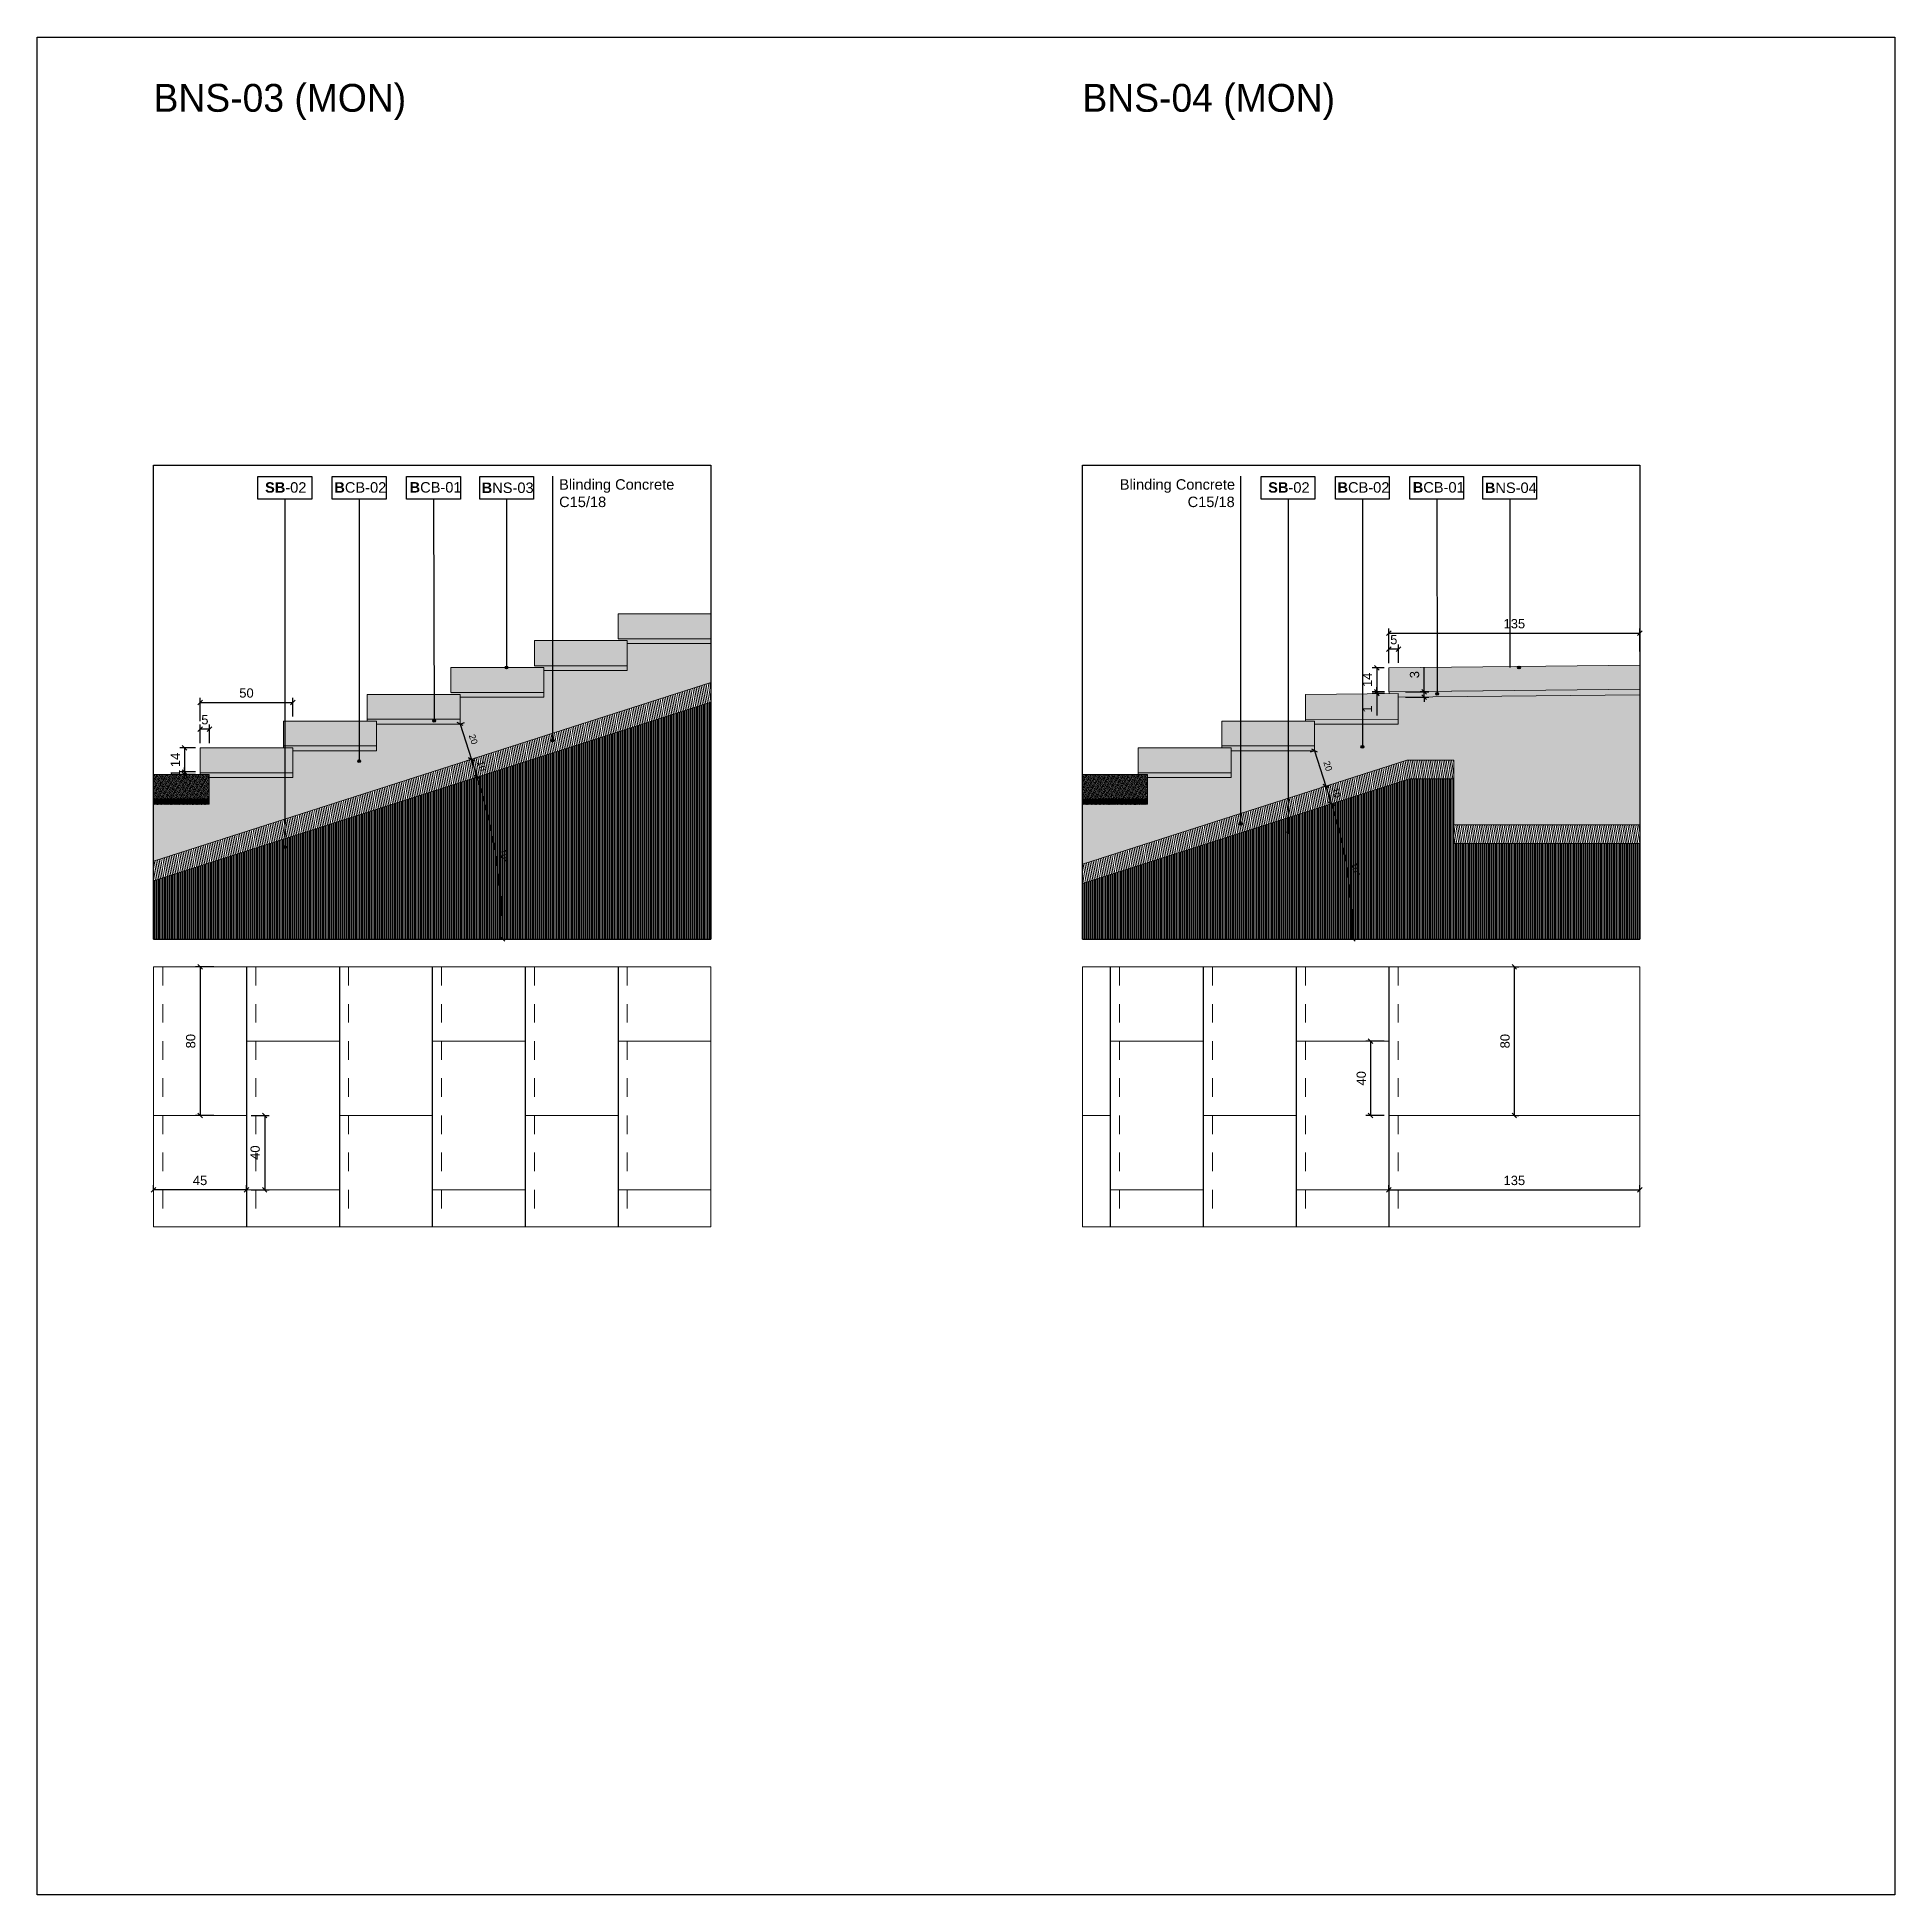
# Model space of a CAD drawing. Header units: metres. Extents: x -325 to 301, y -147 to 149.
# Drawn here: x 240.92 to 250.92, y 113.46 to 123.46 of the extents above; entities that cross this region are included whole.
import ezdxf

# ---------------------------------------------------------------- set-up
doc = ezdxf.new("R2010")
doc.units = ezdxf.units.M
doc.linetypes.add('HIDDEN', pattern=[0.375, 0.25, -0.125])
doc.layers.get('Defpoints').update_dxf_attribs({"lineweight": 13})
doc.layers.add('-aux', color=50, linetype='Continuous', plot=False)
doc.layers.add('02-L-AUX', color=2, linetype='Continuous', plot=False)
doc.layers.add('0-TX-1_25', color=7, linetype='Continuous', true_color=0x3f4f7f)
doc.layers.add('EIT_3 TR sorra', color=7, linetype='Continuous', true_color=0xd8ceb0)
for name, color, linetype, lineweight, true_color in [('02-L-Joints-Paviment_07_Natural Stone', 7, 'Continuous', 5, 0x998833), ('03-TR-Paviment_08_Natural Stone Bleachers', 7, 'Continuous', 5, 0xafad9d), ('3-TR tot_u', 7, 'Continuous', 5, 0x787878)]:
    doc.layers.add(name, color=color, linetype=linetype, lineweight=lineweight, true_color=true_color)
for name, color, linetype in [('02-L-Stair-Terraces', 6, 'Continuous'), ('A-KEYPLAN_HATCH', 7, 'Continuous'), ('A_TEXT_2', 7, 'Continuous'), ('EIT_0 Llegenda', 7, 'Continuous')]:
    doc.layers.add(name, color=color, linetype=linetype)
for name, color, linetype, lineweight in [('1-CM', 7, 'Continuous', 0), ('2-L-Projecció', 252, 'Continuous', 0), ('2-L-secció', 1, 'Continuous', 0), ('3-TR Formigó', 252, 'Continuous', 0), ('3-TR Seleccionat', 44, 'Continuous', 0)]:
    doc.layers.add(name, color=color, linetype=linetype, lineweight=lineweight)
doc.styles.get("Standard").update_dxf_attribs({"font": 'arial.ttf'})
doc.styles.add('x-llegenda materials$0$ENGRAVERS', font='TT0586M.TTF')
doc.dimstyles.new('ISO-25', dxfattribs={"dimtxt": 0.1, "dimasz": 0.1, "dimexe": 0.1, "dimexo": 0.1, "dimgap": 0.1, "dimtad": 1, "dimdec": 0, "dimlfac": 100, "dimzin": 9, "dimtxsty": 'Standard', "dimblk": 'OBLIQUE', "dimcen": 0.1, "dimadec": 0, "dimazin": 0, "dimtfac": 1, "dimtdec": 0, "dimtmove": 0, "dimatfit": 3, "dimldrblk": 'OBLIQUE', "dimfxl": 1, "dimarcsym": 0})

msp = doc.modelspace()

# ---------------------------------------------------------------- texts
at = {"layer": '0-TX-1_25', "char_height": 0.05625, "attachment_point": 1}
for s, insert in [('Blinding Concrete\\PC15/18', (243.732, 121.077)), ('\\pi0.03608;Blinding Concrete\\P\\pi0.40132;C15/18', (246.714, 121.077))]:
    msp.add_mtext_dynamic_manual_height_columns(s, width=0.64734, gutter_width=12.5, heights=[0], dxfattribs=dict(at, insert=insert))
at = {"layer": 'EIT_0 Llegenda', "char_height": 0.15, "width": 19.2101, "attachment_point": 1, "style": 'x-llegenda materials$0$ENGRAVERS'}
for s, insert in [('BNS-03 (MON)', (241.549, 123.205)), ('BNS-04 (MON)', (246.549, 123.205))]:
    msp.add_mtext(s, dxfattribs=dict(at, insert=insert))

# ---------------------------------------------------------------- blocks, each defined once
blk = doc.blocks.new('hatch keyplan 2')
at = {"layer": 'A-KEYPLAN_HATCH'}
blk.add_lwpolyline([(0, 0.00548), (0.01287, 0.00548), (0.01287, 0), (0, 0)], close=True, dxfattribs=at)
blk = doc.blocks.new('hatch keyplan')
at = {"layer": 'A-KEYPLAN_HATCH'}
blk.add_blockref('hatch keyplan 2', (1.43058, 0.85215), dxfattribs=at)
blk = doc.blocks.new('B03')
at = {"layer": 'A-KEYPLAN_HATCH'}
blk.add_blockref('hatch keyplan', (-1.42958, -0.85215), dxfattribs=at)
at = {"layer": 'A_TEXT_2', "insert": (0.0002, 0.00401), "char_height": 0.0025, "attachment_point": 1}
blk.add_mtext_dynamic_manual_height_columns('\\pi0.00128;{\\fArial|b1|i0|c0|p34;B}NS-03', width=0.0145619, gutter_width=0.015, heights=[0], dxfattribs=at)
blk = doc.blocks.new('_Oblique')
at = {"color": 0, "lineweight": -2}
blk.add_line((-0.5, -0.5), (0.5, 0.5), dxfattribs=at)
blk = doc.blocks.new('*D828')
at = {"layer": '0-TX-1_25', "color": 0, "lineweight": -2, "transparency": 16777216}
for p, q in [((241.799, 119.656), (241.799, 119.756)), ((241.85, 119.731), (241.799, 119.731)), ((241.85, 119.657), (241.85, 119.756))]:
    blk.add_line(p, q, dxfattribs=at)
at = {"layer": 'Defpoints', "color": 0, "transparency": 16777216}
for p in [(241.799, 119.731), (241.799, 119.631), (241.85, 119.632)]:
    blk.add_point(p, dxfattribs=at)
at = {"layer": '0-TX-1_25', "color": 0, "lineweight": -2, "transparency": 16777216, "xscale": 0.025, "yscale": 0.025, "zscale": 0.025, "rotation": 180}
blk.add_blockref('_Oblique', (241.799, 119.731), dxfattribs=at)
at = {"layer": '0-TX-1_25', "color": 0, "lineweight": -2, "transparency": 16777216, "xscale": 0.025, "yscale": 0.025, "zscale": 0.025}
blk.add_blockref('_Oblique', (241.85, 119.731), dxfattribs=at)
at = {"layer": '0-TX-1_25', "color": 0, "transparency": 16777216, "insert": (241.825, 119.782), "char_height": 0.05, "attachment_point": 5}
blk.add_mtext('5', dxfattribs=at)
blk = doc.blocks.new('*D829')
at = {"layer": '0-TX-1_25', "color": 0, "lineweight": -2, "transparency": 16777216}
for p, q in [((241.774, 119.631), (241.691, 119.631)), ((241.716, 119.631), (241.716, 119.501)), ((241.774, 119.501), (241.691, 119.501))]:
    blk.add_line(p, q, dxfattribs=at)
at = {"layer": 'Defpoints', "color": 0, "transparency": 16777216}
for p in [(241.799, 119.631), (241.716, 119.501), (241.799, 119.501)]:
    blk.add_point(p, dxfattribs=at)
at = {"layer": '0-TX-1_25', "color": 0, "lineweight": -2, "transparency": 16777216, "xscale": 0.025, "yscale": 0.025, "zscale": 0.025}
for p, rotation in [((241.716, 119.631), 90), ((241.716, 119.501), 270)]:
    blk.add_blockref('_Oblique', p, dxfattribs=dict(at, rotation=rotation))
at = {"layer": '0-TX-1_25', "color": 0, "transparency": 16777216, "insert": (241.666, 119.566), "char_height": 0.05, "attachment_point": 5, "rotation": 90}
blk.add_mtext('14', dxfattribs=at)
blk = doc.blocks.new('*D830')
at = {"layer": '0-TX-1_25', "color": 0, "lineweight": -2, "transparency": 16777216}
for p, q in [((241.774, 119.501), (241.691, 119.501)), ((241.716, 119.501), (241.716, 119.526)), ((241.716, 119.501), (241.716, 119.487)), ((241.774, 119.487), (241.691, 119.487)), ((241.716, 119.487), (241.716, 119.462))]:
    blk.add_line(p, q, dxfattribs=at)
at = {"layer": 'Defpoints', "color": 0, "transparency": 16777216}
for p in [(241.799, 119.501), (241.716, 119.487), (241.799, 119.487)]:
    blk.add_point(p, dxfattribs=at)
at = {"layer": '0-TX-1_25', "color": 0, "lineweight": -2, "transparency": 16777216, "xscale": 0.025, "yscale": 0.025, "zscale": 0.025}
for p, rotation in [((241.716, 119.501), 270), ((241.716, 119.487), 90)]:
    blk.add_blockref('_Oblique', p, dxfattribs=dict(at, rotation=rotation))
at = {"layer": '0-TX-1_25', "color": 0, "transparency": 16777216, "insert": (241.666, 119.494), "char_height": 0.05, "attachment_point": 5, "rotation": 90}
blk.add_mtext('1', dxfattribs=at)
blk = doc.blocks.new('SB-02')
at = {"layer": 'A-KEYPLAN_HATCH'}
blk.add_blockref('hatch keyplan', (-1.43058, -0.85215), dxfattribs=at)
at = {"layer": 'A_TEXT_2', "insert": (-0.0008, 0.00408), "char_height": 0.0025, "attachment_point": 1}
blk.add_mtext_dynamic_manual_height_columns('\\pi0.00249;{\\fArial|b1|i0|c0|p34;SB}-02', width=0.0145619, gutter_width=0.015, heights=[0], dxfattribs=at)
blk = doc.blocks.new('B-CB01')
at = {"layer": 'A-KEYPLAN_HATCH'}
blk.add_blockref('hatch keyplan', (-1.43058, -0.85215), dxfattribs=at)
at = {"layer": 'A_TEXT_2', "insert": (-0.0008, 0.00411), "char_height": 0.0025, "attachment_point": 1}
blk.add_mtext_dynamic_manual_height_columns('\\pi0.00152;{\\fArial|b1|i0|c0|p34;B}CB-01', width=0.0145619, gutter_width=0.015, heights=[0], dxfattribs=at)
blk = doc.blocks.new('B-CB02')
at = {"layer": 'A-KEYPLAN_HATCH'}
blk.add_blockref('hatch keyplan', (-1.43058, -0.85215), dxfattribs=at)
at = {"layer": 'A_TEXT_2', "insert": (-0.0008, 0.00409), "char_height": 0.0025, "attachment_point": 1}
blk.add_mtext_dynamic_manual_height_columns('\\pi0.00129;{\\fArial|b1|i0|c0|p34;B}CB-02', width=0.0145619, gutter_width=0.015, heights=[0], dxfattribs=at)
blk = doc.blocks.new('*D831')
at = {"layer": '0-TX-1_25', "color": 0, "lineweight": -2, "transparency": 16777216}
for p, q in [((241.874, 118.452), (241.774, 118.452)), ((241.799, 118.452), (241.799, 117.652)), ((241.874, 117.652), (241.774, 117.652))]:
    blk.add_line(p, q, dxfattribs=at)
at = {"layer": 'Defpoints', "color": 0, "transparency": 16777216}
for p in [(241.899, 118.452), (241.799, 117.652), (241.899, 117.652)]:
    blk.add_point(p, dxfattribs=at)
at = {"layer": '0-TX-1_25', "color": 0, "lineweight": -2, "transparency": 16777216, "xscale": 0.025, "yscale": 0.025, "zscale": 0.025}
for p, rotation in [((241.799, 118.452), 90), ((241.799, 117.652), 270)]:
    blk.add_blockref('_Oblique', p, dxfattribs=dict(at, rotation=rotation))
at = {"layer": '0-TX-1_25', "color": 0, "transparency": 16777216, "insert": (241.749, 118.052), "char_height": 0.05, "attachment_point": 5, "rotation": 90}
blk.add_mtext('80', dxfattribs=at)
blk = doc.blocks.new('*D832')
at = {"layer": '0-TX-1_25', "color": 0, "lineweight": -2, "transparency": 16777216}
for p, q in [((243.199, 119.759), (243.223, 119.767)), ((243.199, 119.759), (243.26, 119.569)), ((243.26, 119.569), (243.284, 119.577))]:
    blk.add_line(p, q, dxfattribs=at)
at = {"layer": 'Defpoints', "color": 0, "transparency": 16777216}
for p in [(243.199, 119.759), (243.26, 119.569), (243.26, 119.569)]:
    blk.add_point(p, dxfattribs=at)
at = {"layer": '0-TX-1_25', "color": 0, "lineweight": -2, "transparency": 16777216, "xscale": 0.025, "yscale": 0.025, "zscale": 0.025}
for p, rotation in [((243.199, 119.759), 107.7542390998553), ((243.26, 119.569), 287.7542390998553)]:
    blk.add_blockref('_Oblique', p, dxfattribs=dict(at, rotation=rotation))
at = {"layer": '0-TX-1_25', "color": 0, "transparency": 16777216, "insert": (243.27, 119.677), "char_height": 0.035, "attachment_point": 5, "rotation": 287.7542}
blk.add_mtext('20', dxfattribs=at)
blk = doc.blocks.new('*D833')
at = {"layer": '0-TX-1_25', "color": 0, "lineweight": -2, "transparency": 16777216}
for p, q in [((241.799, 119.775), (241.799, 119.9)), ((242.299, 119.8), (242.299, 119.9)), ((241.799, 119.875), (242.299, 119.875))]:
    blk.add_line(p, q, dxfattribs=at)
at = {"layer": 'Defpoints', "color": 0, "transparency": 16777216}
for p in [(242.299, 119.875), (242.299, 119.775), (241.799, 119.631)]:
    blk.add_point(p, dxfattribs=at)
at = {"layer": '0-TX-1_25', "color": 0, "lineweight": -2, "transparency": 16777216, "xscale": 0.025, "yscale": 0.025, "zscale": 0.025, "rotation": 180}
blk.add_blockref('_Oblique', (241.799, 119.875), dxfattribs=at)
at = {"layer": '0-TX-1_25', "color": 0, "lineweight": -2, "transparency": 16777216, "xscale": 0.025, "yscale": 0.025, "zscale": 0.025}
blk.add_blockref('_Oblique', (242.299, 119.875), dxfattribs=at)
at = {"layer": '0-TX-1_25', "color": 0, "transparency": 16777216, "insert": (242.049, 119.926), "char_height": 0.05, "attachment_point": 5}
blk.add_mtext('50', dxfattribs=at)
blk = doc.blocks.new('POINT')
at = {"layer": '0-TX-1_25'}
h = blk.add_hatch(dxfattribs=at)
h.set_pattern_fill('ANGLE', color=256)
h.set_pattern_definition([(0, (-83.747, -12.726), (0, 6.985), [5.08, -1.905]), (90, (-83.747, -12.726), (-6.985, 4e-16), [5.08, -1.905])])
edge = h.paths.add_edge_path()
edge.add_arc((0, 0), 0.0075, 0, 360)
h = blk.add_hatch(color=256, dxfattribs=at)
h.dxf.hatch_style = 1
edge = h.paths.add_edge_path()
edge.add_arc((0, 0), 0.0075, 0, 360)
blk.add_circle((0, 0), 0.0075, dxfattribs=at)
blk = doc.blocks.new('*D834')
at = {"layer": '0-TX-1_25', "color": 0, "lineweight": -2, "transparency": 16777216}
for p, q in [((248.174, 120.062), (248.108, 120.062)), ((248.133, 120.062), (248.133, 119.933)), ((248.175, 119.933), (248.108, 119.933))]:
    blk.add_line(p, q, dxfattribs=at)
at = {"layer": 'Defpoints', "color": 0, "transparency": 16777216}
for p in [(248.199, 120.062), (248.133, 119.933), (248.2, 119.933)]:
    blk.add_point(p, dxfattribs=at)
at = {"layer": '0-TX-1_25', "color": 0, "lineweight": -2, "transparency": 16777216, "xscale": 0.025, "yscale": 0.025, "zscale": 0.025}
for p, rotation in [((248.133, 120.062), 90), ((248.133, 119.933), 270)]:
    blk.add_blockref('_Oblique', p, dxfattribs=dict(at, rotation=rotation))
at = {"layer": '0-TX-1_25', "color": 0, "transparency": 16777216, "insert": (248.083, 119.997), "char_height": 0.05, "attachment_point": 5, "rotation": 90}
blk.add_mtext('14', dxfattribs=at)
blk = doc.blocks.new('*D835')
at = {"layer": '0-TX-1_25', "color": 0, "lineweight": -2, "transparency": 16777216}
for p, q in [((248.175, 119.933), (248.108, 119.933)), ((248.175, 119.924), (248.108, 119.924)), ((248.133, 119.933), (248.133, 119.958)), ((248.133, 119.933), (248.133, 119.924)), ((248.133, 119.924), (248.133, 119.805))]:
    blk.add_line(p, q, dxfattribs=at)
at = {"layer": 'Defpoints', "color": 0, "transparency": 16777216}
for p in [(248.133, 119.924), (248.2, 119.933), (248.2, 119.924)]:
    blk.add_point(p, dxfattribs=at)
at = {"layer": '0-TX-1_25', "color": 0, "lineweight": -2, "transparency": 16777216, "xscale": 0.025, "yscale": 0.025, "zscale": 0.025}
for p, rotation in [((248.133, 119.933), 270), ((248.133, 119.924), 90)]:
    blk.add_blockref('_Oblique', p, dxfattribs=dict(at, rotation=rotation))
at = {"layer": '0-TX-1_25', "color": 0, "transparency": 16777216, "insert": (248.083, 119.84), "char_height": 0.05, "attachment_point": 5, "rotation": 90}
blk.add_mtext('1', dxfattribs=at)
blk = doc.blocks.new('*D836')
at = {"layer": '0-TX-1_25', "color": 0, "lineweight": -2, "transparency": 16777216}
for p, q in [((241.549, 117.252), (241.549, 117.277)), ((242.049, 117.252), (241.549, 117.252)), ((242.049, 117.252), (242.049, 117.277))]:
    blk.add_line(p, q, dxfattribs=at)
at = {"layer": 'Defpoints', "color": 0, "transparency": 16777216}
for p in [(241.549, 117.252), (241.549, 117.252), (242.049, 117.252)]:
    blk.add_point(p, dxfattribs=at)
at = {"layer": '0-TX-1_25', "color": 0, "lineweight": -2, "transparency": 16777216, "xscale": 0.025, "yscale": 0.025, "zscale": 0.025, "rotation": 180}
blk.add_blockref('_Oblique', (241.549, 117.252), dxfattribs=at)
at = {"layer": '0-TX-1_25', "color": 0, "lineweight": -2, "transparency": 16777216, "xscale": 0.025, "yscale": 0.025, "zscale": 0.025}
blk.add_blockref('_Oblique', (242.049, 117.252), dxfattribs=at)
at = {"layer": '0-TX-1_25', "color": 0, "transparency": 16777216, "insert": (241.799, 117.302), "char_height": 0.05, "attachment_point": 5}
blk.add_mtext('45', dxfattribs=at)
blk = doc.blocks.new('*D837')
at = {"layer": '0-TX-1_25', "color": 0, "lineweight": -2, "transparency": 16777216}
for p, q in [((242.074, 117.652), (242.172, 117.652)), ((242.147, 117.652), (242.147, 117.252)), ((242.074, 117.252), (242.172, 117.252))]:
    blk.add_line(p, q, dxfattribs=at)
at = {"layer": 'Defpoints', "color": 0, "transparency": 16777216}
for p in [(242.049, 117.652), (242.049, 117.252), (242.147, 117.252)]:
    blk.add_point(p, dxfattribs=at)
at = {"layer": '0-TX-1_25', "color": 0, "lineweight": -2, "transparency": 16777216, "xscale": 0.025, "yscale": 0.025, "zscale": 0.025}
for p, rotation in [((242.147, 117.652), 90), ((242.147, 117.252), 270)]:
    blk.add_blockref('_Oblique', p, dxfattribs=dict(at, rotation=rotation))
at = {"layer": '0-TX-1_25', "color": 0, "transparency": 16777216, "insert": (242.096, 117.452), "char_height": 0.05, "attachment_point": 5, "rotation": 90}
blk.add_mtext('40', dxfattribs=at)
blk = doc.blocks.new('*D838')
at = {"layer": '0-TX-1_25', "color": 0, "lineweight": -2, "transparency": 16777216}
for p, q in [((248.199, 120.149), (248.199, 120.274)), ((248.199, 120.249), (249.549, 120.249)), ((249.549, 120.149), (249.549, 120.274))]:
    blk.add_line(p, q, dxfattribs=at)
at = {"layer": 'Defpoints', "color": 0, "transparency": 16777216}
for p in [(249.549, 120.249), (248.199, 120.062), (249.549, 120.076)]:
    blk.add_point(p, dxfattribs=at)
at = {"layer": '0-TX-1_25', "color": 0, "lineweight": -2, "transparency": 16777216, "xscale": 0.025, "yscale": 0.025, "zscale": 0.025, "rotation": 180}
blk.add_blockref('_Oblique', (248.199, 120.249), dxfattribs=at)
at = {"layer": '0-TX-1_25', "color": 0, "lineweight": -2, "transparency": 16777216, "xscale": 0.025, "yscale": 0.025, "zscale": 0.025}
blk.add_blockref('_Oblique', (249.549, 120.249), dxfattribs=at)
at = {"layer": '0-TX-1_25', "color": 0, "transparency": 16777216, "insert": (248.874, 120.299), "char_height": 0.05, "attachment_point": 5}
blk.add_mtext('135', dxfattribs=at)
blk = doc.blocks.new('*D839')
at = {"layer": '0-TX-1_25', "color": 0, "lineweight": -2, "transparency": 16777216}
for p, q in [((248.199, 120.087), (248.199, 120.187)), ((248.25, 120.162), (248.199, 120.162)), ((248.25, 120.088), (248.25, 120.187))]:
    blk.add_line(p, q, dxfattribs=at)
at = {"layer": 'Defpoints', "color": 0, "transparency": 16777216}
for p in [(248.199, 120.162), (248.199, 120.062), (248.25, 120.063)]:
    blk.add_point(p, dxfattribs=at)
at = {"layer": '0-TX-1_25', "color": 0, "lineweight": -2, "transparency": 16777216, "xscale": 0.025, "yscale": 0.025, "zscale": 0.025, "rotation": 180}
blk.add_blockref('_Oblique', (248.199, 120.162), dxfattribs=at)
at = {"layer": '0-TX-1_25', "color": 0, "lineweight": -2, "transparency": 16777216, "xscale": 0.025, "yscale": 0.025, "zscale": 0.025}
blk.add_blockref('_Oblique', (248.25, 120.162), dxfattribs=at)
at = {"layer": '0-TX-1_25', "color": 0, "transparency": 16777216, "insert": (248.225, 120.213), "char_height": 0.05, "attachment_point": 5}
blk.add_mtext('5', dxfattribs=at)
blk = doc.blocks.new('B04')
at = {"layer": 'A-KEYPLAN_HATCH'}
blk.add_blockref('hatch keyplan', (-1.42958, -0.85215), dxfattribs=at)
at = {"layer": 'A_TEXT_2', "insert": (0.0002, 0.00401), "char_height": 0.0025, "attachment_point": 1}
blk.add_mtext_dynamic_manual_height_columns('\\pi0.00128;{\\fArial|b1|i0|c0|p34;B}NS-04', width=0.0145619, gutter_width=0.015, heights=[0], dxfattribs=at)
blk = doc.blocks.new('*D840')
at = {"layer": '0-TX-1_25', "color": 0, "lineweight": -2, "transparency": 16777216}
for p, q in [((247.799, 119.615), (247.775, 119.608)), ((247.799, 119.615), (247.86, 119.425)), ((247.86, 119.425), (247.836, 119.417))]:
    blk.add_line(p, q, dxfattribs=at)
at = {"layer": 'Defpoints', "color": 0, "transparency": 16777216}
for p in [(247.799, 119.615), (247.86, 119.425), (247.86, 119.425)]:
    blk.add_point(p, dxfattribs=at)
at = {"layer": '0-TX-1_25', "color": 0, "lineweight": -2, "transparency": 16777216, "xscale": 0.025, "yscale": 0.025, "zscale": 0.025}
for p, rotation in [((247.799, 119.615), 107.7542390998534), ((247.86, 119.425), 287.7542390998534)]:
    blk.add_blockref('_Oblique', p, dxfattribs=dict(at, rotation=rotation))
at = {"layer": '0-TX-1_25', "color": 0, "transparency": 16777216, "insert": (247.87, 119.533), "char_height": 0.035, "attachment_point": 5, "rotation": 287.7542}
blk.add_mtext('20', dxfattribs=at)
blk = doc.blocks.new('*D841')
at = {"layer": '0-TX-1_25', "color": 0, "lineweight": -2, "transparency": 16777216}
for p, q in [((248.874, 118.452), (248.899, 118.452)), ((248.874, 117.652), (248.874, 118.452)), ((248.874, 117.652), (248.899, 117.652))]:
    blk.add_line(p, q, dxfattribs=at)
at = {"layer": 'Defpoints', "color": 0, "transparency": 16777216}
for p in [(248.874, 118.452), (248.874, 118.452), (248.874, 117.652)]:
    blk.add_point(p, dxfattribs=at)
at = {"layer": '0-TX-1_25', "color": 0, "lineweight": -2, "transparency": 16777216, "xscale": 0.025, "yscale": 0.025, "zscale": 0.025}
for p, rotation in [((248.874, 118.452), 90), ((248.874, 117.652), 270)]:
    blk.add_blockref('_Oblique', p, dxfattribs=dict(at, rotation=rotation))
at = {"layer": '0-TX-1_25', "color": 0, "transparency": 16777216, "insert": (248.824, 118.052), "char_height": 0.05, "attachment_point": 5, "rotation": 90}
blk.add_mtext('80', dxfattribs=at)
blk = doc.blocks.new('*D842')
at = {"layer": '0-TX-1_25', "color": 0, "lineweight": -2, "transparency": 16777216}
for p, q in [((248.199, 117.252), (248.199, 117.277)), ((248.199, 117.252), (249.549, 117.252)), ((249.549, 117.252), (249.549, 117.277))]:
    blk.add_line(p, q, dxfattribs=at)
at = {"layer": 'Defpoints', "color": 0, "transparency": 16777216}
for p in [(248.199, 117.252), (249.549, 117.252), (249.549, 117.252)]:
    blk.add_point(p, dxfattribs=at)
at = {"layer": '0-TX-1_25', "color": 0, "lineweight": -2, "transparency": 16777216, "xscale": 0.025, "yscale": 0.025, "zscale": 0.025, "rotation": 180}
blk.add_blockref('_Oblique', (248.199, 117.252), dxfattribs=at)
at = {"layer": '0-TX-1_25', "color": 0, "lineweight": -2, "transparency": 16777216, "xscale": 0.025, "yscale": 0.025, "zscale": 0.025}
blk.add_blockref('_Oblique', (249.549, 117.252), dxfattribs=at)
at = {"layer": '0-TX-1_25', "color": 0, "transparency": 16777216, "insert": (248.874, 117.302), "char_height": 0.05, "attachment_point": 5}
blk.add_mtext('135', dxfattribs=at)
blk = doc.blocks.new('*D843')
at = {"layer": '0-TX-1_25', "color": 0, "lineweight": -2, "transparency": 16777216}
for p, q in [((248.174, 118.052), (248.075, 118.052)), ((248.1, 118.052), (248.1, 117.652)), ((248.174, 117.652), (248.075, 117.652))]:
    blk.add_line(p, q, dxfattribs=at)
at = {"layer": 'Defpoints', "color": 0, "transparency": 16777216}
for p in [(248.199, 118.052), (248.1, 117.652), (248.199, 117.652)]:
    blk.add_point(p, dxfattribs=at)
at = {"layer": '0-TX-1_25', "color": 0, "lineweight": -2, "transparency": 16777216, "xscale": 0.025, "yscale": 0.025, "zscale": 0.025}
for p, rotation in [((248.1, 118.052), 90), ((248.1, 117.652), 270)]:
    blk.add_blockref('_Oblique', p, dxfattribs=dict(at, rotation=rotation))
at = {"layer": '0-TX-1_25', "color": 0, "transparency": 16777216, "insert": (248.05, 117.852), "char_height": 0.05, "attachment_point": 5, "rotation": 90}
blk.add_mtext('40', dxfattribs=at)
blk = doc.blocks.new('*D856')
at = {"layer": '0-TX-1_25', "color": 0, "lineweight": -2, "transparency": 16777216}
for p, q in [((248.388, 119.933), (248.388, 120.066)), ((248.288, 119.933), (248.413, 119.933)), ((248.288, 119.903), (248.413, 119.903)), ((248.388, 119.903), (248.388, 119.933)), ((248.388, 119.903), (248.388, 119.878))]:
    blk.add_line(p, q, dxfattribs=at)
at = {"layer": 'Defpoints', "color": 0, "transparency": 16777216}
for p in [(248.198, 119.933), (248.198, 119.903), (248.388, 119.933)]:
    blk.add_point(p, dxfattribs=at)
at = {"layer": '0-TX-1_25', "color": 0, "lineweight": -2, "transparency": 16777216, "xscale": 0.025, "yscale": 0.025, "zscale": 0.025}
for p, rotation in [((248.388, 119.933), 270), ((248.388, 119.903), 90)]:
    blk.add_blockref('_Oblique', p, dxfattribs=dict(at, rotation=rotation))
at = {"layer": '0-TX-1_25', "color": 0, "transparency": 16777216, "insert": (248.337, 120.025), "char_height": 0.05, "attachment_point": 5, "rotation": 90}
blk.add_mtext('3', dxfattribs=at)
blk = doc.blocks.new('*D2780')
at = {"layer": '0-TX-1_25', "color": 0, "lineweight": -2, "transparency": 16777216}
for p, q in [((243.26, 119.569), (243.236, 119.561)), ((243.26, 119.569), (243.291, 119.474)), ((243.291, 119.474), (243.267, 119.466))]:
    blk.add_line(p, q, dxfattribs=at)
at = {"layer": 'Defpoints', "color": 0, "transparency": 16777216}
for p in [(243.26, 119.569), (243.291, 119.474), (243.291, 119.474)]:
    blk.add_point(p, dxfattribs=at)
at = {"layer": '0-TX-1_25', "color": 0, "lineweight": -2, "transparency": 16777216, "xscale": 0.025, "yscale": 0.025, "zscale": 0.025}
for p, rotation in [((243.26, 119.569), 107.7536118702618), ((243.291, 119.474), 287.7536118702618)]:
    blk.add_blockref('_Oblique', p, dxfattribs=dict(at, rotation=rotation))
at = {"layer": '0-TX-1_25', "color": 0, "transparency": 16777216, "insert": (243.316, 119.534), "char_height": 0.035, "attachment_point": 5, "rotation": 287.7536}
blk.add_mtext('10', dxfattribs=at)
blk = doc.blocks.new('*D2783')
at = {"layer": '0-TX-1_25', "color": 0, "lineweight": -2, "transparency": 16777216}
blk.add_arc((240.567, 118.602), 2.86, 0, 17.7536, dxfattribs=at)
at = {"layer": 'Defpoints', "color": 0, "transparency": 16777216}
for p in [(244.549, 119.877), (241.549, 118.916), (243.412, 118.896), (241.549, 118.602), (244.549, 118.602)]:
    blk.add_point(p, dxfattribs=at)
at = {"layer": '0-TX-1_25', "color": 0, "lineweight": -2, "transparency": 16777216, "xscale": 0.025, "yscale": 0.025, "zscale": 0.025}
for p, rotation in [((243.291, 119.474), 107.7536118702582), ((243.427, 118.602), 270)]:
    blk.add_blockref('_Oblique', p, dxfattribs=dict(at, rotation=rotation))
at = {"layer": '0-TX-1_25', "color": 0, "transparency": 16777216, "insert": (243.435, 119.05), "char_height": 0.035, "attachment_point": 5, "rotation": 278.8768}
blk.add_mtext('18°', dxfattribs=at)
blk = doc.blocks.new('*D2784')
at = {"layer": '0-TX-1_25', "color": 0, "lineweight": -2, "transparency": 16777216}
for p, q in [((247.86, 119.425), (247.884, 119.432)), ((247.86, 119.425), (247.89, 119.33)), ((247.89, 119.33), (247.914, 119.337))]:
    blk.add_line(p, q, dxfattribs=at)
at = {"layer": 'Defpoints', "color": 0, "transparency": 16777216}
for p in [(247.86, 119.425), (247.89, 119.33), (247.89, 119.33)]:
    blk.add_point(p, dxfattribs=at)
at = {"layer": '0-TX-1_25', "color": 0, "lineweight": -2, "transparency": 16777216, "xscale": 0.025, "yscale": 0.025, "zscale": 0.025}
for p, rotation in [((247.86, 119.425), 107.7542390998586), ((247.89, 119.33), 287.7542390998587)]:
    blk.add_blockref('_Oblique', p, dxfattribs=dict(at, rotation=rotation))
at = {"layer": '0-TX-1_25', "color": 0, "transparency": 16777216, "insert": (247.916, 119.39), "char_height": 0.035, "attachment_point": 5, "rotation": 287.7542}
blk.add_mtext('10', dxfattribs=at)
blk = doc.blocks.new('*D2785')
at = {"layer": '0-TX-1_25', "color": 0, "lineweight": -2, "transparency": 16777216}
blk.add_arc((245.617, 118.602), 2.387, 0, 17.7542, dxfattribs=at)
at = {"layer": 'Defpoints', "color": 0, "transparency": 16777216}
for p in [(248.31, 119.464), (246.549, 118.9), (247.991, 118.848), (246.549, 118.602), (249.549, 118.602)]:
    blk.add_point(p, dxfattribs=at)
at = {"layer": '0-TX-1_25', "color": 0, "lineweight": -2, "transparency": 16777216, "xscale": 0.025, "yscale": 0.025, "zscale": 0.025}
for p, rotation in [((247.89, 119.33), 107.7542390998556), ((248.004, 118.602), 270)]:
    blk.add_blockref('_Oblique', p, dxfattribs=dict(at, rotation=rotation))
at = {"layer": '0-TX-1_25', "color": 0, "transparency": 16777216, "insert": (248.018, 118.977), "char_height": 0.035, "attachment_point": 5, "rotation": 278.8771}
blk.add_mtext('18°', dxfattribs=at)

# ---------------------------------------------------------------- dimensions: what is measured, and where the dimension line sits
at = {"layer": '0-TX-1_25'}
for base, p1, p2, picture, middle in [((249.549, 120.249), (248.199, 120.062), (249.549, 120.076), '*D838', (248.874, 120.299)), ((242.299, 119.875), (241.799, 119.631), (242.299, 119.775), '*D833', (242.049, 119.926)), ((249.549, 117.252), (248.199, 117.252), (249.549, 117.252), '*D842', (248.874, 117.302))]:
    dim = msp.add_linear_dim(base=base, p1=p1, p2=p2, dimstyle='ISO-25', override={"dimtxt": 0.05, "dimasz": 0.025, "dimexe": 0.025, "dimexo": 0.025, "dimgap": 0.025, "dimblk1": 'Oblique', "dimblk2": 'Oblique', "dimsah": 1, "dimfxl": 0.1, "dimfxlon": 1, "dimarcsym": 1}, dxfattribs=at)
    dim.commit()
    dim.dimension.update_dxf_attribs({"geometry": picture, "text_midpoint": middle})
for base, p1, p2, picture, middle in [((248.199, 120.162), (248.25, 120.063), (248.199, 120.062), '*D839', (248.225, 120.162)), ((241.799, 119.731), (241.85, 119.632), (241.799, 119.631), '*D828', (241.825, 119.731))]:
    dim = msp.add_linear_dim(base=base, p1=p1, p2=p2, dimstyle='ISO-25', override={"dimtxt": 0.05, "dimasz": 0.025, "dimexe": 0.025, "dimexo": 0.025, "dimgap": 0.025, "dimblk1": 'Oblique', "dimblk2": 'Oblique', "dimsah": 1, "dimfxl": 0.1, "dimfxlon": 1, "dimarcsym": 1}, dxfattribs=at)
    dim.commit()
    dim.dimension.update_dxf_attribs({"geometry": picture, "text_midpoint": middle, "dimtype": 160})
for base, p1, p2, picture, middle in [((248.133, 119.933), (248.199, 120.062), (248.2, 119.933), '*D834', (248.083, 119.997)), ((241.716, 119.501), (241.799, 119.631), (241.799, 119.501), '*D829', (241.666, 119.566))]:
    dim = msp.add_linear_dim(base=base, p1=p1, p2=p2, angle=90, text='14', dimstyle='ISO-25', override={"dimtxt": 0.05, "dimasz": 0.025, "dimexe": 0.025, "dimexo": 0.025, "dimgap": 0.025, "dimblk1": 'Oblique', "dimblk2": 'Oblique', "dimsah": 1, "dimfxl": 0.1, "dimfxlon": 1, "dimarcsym": 1}, dxfattribs=at)
    dim.commit()
    dim.dimension.update_dxf_attribs({"geometry": picture, "text_midpoint": middle})
for base, p1, p2, picture, middle in [((248.388, 119.933), (248.198, 119.903), (248.198, 119.933), '*D856', (248.337, 120.025)), ((241.799, 117.652), (241.899, 118.452), (241.899, 117.652), '*D831', (241.749, 118.052)), ((248.874, 118.452), (248.874, 117.652), (248.874, 118.452), '*D841', (248.824, 118.052)), ((248.1, 117.652), (248.199, 118.052), (248.199, 117.652), '*D843', (248.05, 117.852)), ((242.147, 117.252), (242.049, 117.652), (242.049, 117.252), '*D837', (242.096, 117.452))]:
    dim = msp.add_linear_dim(base=base, p1=p1, p2=p2, angle=90, dimstyle='ISO-25', override={"dimtxt": 0.05, "dimasz": 0.025, "dimexe": 0.025, "dimexo": 0.025, "dimgap": 0.025, "dimblk1": 'Oblique', "dimblk2": 'Oblique', "dimsah": 1, "dimfxl": 0.1, "dimfxlon": 1, "dimarcsym": 1}, dxfattribs=at)
    dim.commit()
    dim.dimension.update_dxf_attribs({"geometry": picture, "text_midpoint": middle})
for base, p1, p2, picture, middle in [((248.133, 119.924), (248.2, 119.933), (248.2, 119.924), '*D835', (248.133, 119.84)), ((241.716, 119.487), (241.799, 119.501), (241.799, 119.487), '*D830', (241.716, 119.494))]:
    dim = msp.add_linear_dim(base=base, p1=p1, p2=p2, angle=90, dimstyle='ISO-25', override={"dimtxt": 0.05, "dimasz": 0.025, "dimexe": 0.025, "dimexo": 0.025, "dimgap": 0.025, "dimblk1": 'Oblique', "dimblk2": 'Oblique', "dimsah": 1, "dimfxl": 0.1, "dimfxlon": 1, "dimarcsym": 1}, dxfattribs=at)
    dim.commit()
    dim.dimension.update_dxf_attribs({"geometry": picture, "text_midpoint": middle, "dimtype": 160})
for base, line1, line2, picture, middle in [((243.412, 118.896), ((241.549, 118.602), (244.549, 118.602)), ((244.549, 119.877), (241.549, 118.916)), '*D2783', (243.435, 119.05)), ((247.991, 118.848), ((246.549, 118.602), (249.549, 118.602)), ((246.549, 118.9), (248.31, 119.464)), '*D2785', (248.018, 118.977))]:
    dim = msp.add_angular_dim_2l(base=base, line1=line1, line2=line2, dimstyle='ISO-25', override={"dimtxt": 0.035, "dimasz": 0.025, "dimexe": 0.025, "dimexo": 0.025, "dimgap": 0.025, "dimblk1": 'Oblique', "dimblk2": 'Oblique', "dimsah": 1, "dimfxl": 0.1, "dimfxlon": 1, "dimarcsym": 1}, dxfattribs=at)
    dim.commit()
    dim.dimension.update_dxf_attribs({"geometry": picture, "text_midpoint": middle})
for p1, p2, picture, middle in [((243.199, 119.759), (243.26, 119.569), '*D832', (243.27, 119.677)), ((247.799, 119.615), (247.86, 119.425), '*D840', (247.87, 119.533)), ((243.26, 119.569), (243.291, 119.474), '*D2780', (243.316, 119.534)), ((247.86, 119.425), (247.89, 119.33), '*D2784', (247.916, 119.39))]:
    dim = msp.add_aligned_dim(p1=p1, p2=p2, distance=0, dimstyle='ISO-25', override={"dimtxt": 0.035, "dimasz": 0.025, "dimexe": 0.025, "dimexo": 0.025, "dimgap": 0.025, "dimblk1": 'Oblique', "dimblk2": 'Oblique', "dimsah": 1, "dimfxl": 0.1, "dimfxlon": 1, "dimarcsym": 1}, dxfattribs=at)
    dim.commit()
    dim.dimension.update_dxf_attribs({"geometry": picture, "text_midpoint": middle})
dim = msp.add_linear_dim(base=(241.549, 117.252), p1=(242.049, 117.252), p2=(241.549, 117.252), text='45', dimstyle='ISO-25', override={"dimtxt": 0.05, "dimasz": 0.025, "dimexe": 0.025, "dimexo": 0.025, "dimgap": 0.025, "dimblk1": 'Oblique', "dimblk2": 'Oblique', "dimsah": 1, "dimfxl": 0.1, "dimfxlon": 1, "dimarcsym": 1}, dxfattribs=at)
dim.commit()
dim.dimension.update_dxf_attribs({"geometry": '*D836', "text_midpoint": (241.799, 117.302)})

# ---------------------------------------------------------------- hatches: boundary and pattern name
at = {"layer": '03-TR-Paviment_08_Natural Stone Bleachers'}
h = msp.add_hatch(dxfattribs=at)
h.set_pattern_fill('DASH', color=256, scale=0.0011, angle=233, style=0, double=1)
h.set_pattern_definition([(233, (178.2448786, 67.6282128), (0.00068739555, -0.00489107349), [0.0034925, -0.0034925])])
h.paths.add_polyline_path([(244.549, 120.352), (244.549, 120.218), (244.049, 120.218), (244.049, 120.352)])
h = msp.add_hatch(dxfattribs=at)
h.set_pattern_fill('DASH', color=256, scale=0.0011, angle=233, style=0, double=1)
h.set_pattern_definition([(233, (177.7948786, 67.48413), (0.00068739555, -0.00489107349), [0.0034925, -0.0034925])])
h.paths.add_polyline_path([(244.099, 120.208), (244.099, 120.073), (243.599, 120.073), (243.599, 120.208)])
h = msp.add_hatch(dxfattribs=at)
h.set_pattern_fill('DASH', color=256, scale=0.0011, angle=233, style=0, double=1)
h.set_pattern_definition([(233, (177.3448786, 67.340047), (0.00068739555, -0.00489107349), [0.0034925, -0.0034925])])
h.paths.add_polyline_path([(243.649, 120.063), (243.649, 119.929), (243.149, 119.929), (243.149, 120.063)])
h = msp.add_hatch(dxfattribs=at)
h.set_pattern_fill('DASH', color=256, scale=0.0011, angle=233.5086, style=0, double=1)
h.set_pattern_definition([(233.5086097, (184.6652122, 66.7732283), (0.00073078554, -0.00488477891), [0.0034925, -0.0034925])])
h.paths.add_polyline_path([(248.199, 120.062), (248.199, 119.933), (249.549, 119.946), (249.549, 120.075)])
h = msp.add_hatch(dxfattribs=at)
h.set_pattern_fill('DASH', color=256, scale=0.0011, angle=233, style=0, double=1)
h.set_pattern_definition([(233, (176.8948786, 67.1959643), (0.00068739555, -0.00489107349), [0.0034925, -0.0034925])])
h.paths.add_polyline_path([(243.199, 119.919), (243.199, 119.785), (242.699, 119.785), (242.699, 119.919)])
h = msp.add_hatch(dxfattribs=at)
h.set_pattern_fill('DASH', color=256, scale=0.0011, angle=233, style=0, double=1)
h.set_pattern_definition([(233, (181.9447034, 67.1959643), (0.00068739555, -0.00489107349), [0.0034925, -0.0034925])])
h.paths.add_polyline_path([(248.249, 119.924), (248.249, 119.785), (247.749, 119.783), (247.749, 119.919)])
h = msp.add_hatch(dxfattribs=at)
h.set_pattern_fill('DASH', color=256, scale=0.0011, angle=233, style=0, double=1)
h.set_pattern_definition([(233, (176.4447587, 67.0518814), (0.00068739555, -0.00489107349), [0.0034925, -0.0034925])])
h.paths.add_polyline_path([(242.749, 119.775), (242.749, 119.641), (242.249, 119.641), (242.249, 119.775)])
h = msp.add_hatch(dxfattribs=at)
h.set_pattern_fill('DASH', color=256, scale=0.0011, angle=233, style=0, double=1)
h.set_pattern_definition([(233, (181.4945835, 67.0518814), (0.00068739555, -0.00489107349), [0.0034925, -0.0034925])])
h.paths.add_polyline_path([(247.799, 119.775), (247.799, 119.641), (247.299, 119.641), (247.299, 119.775)])
h = msp.add_hatch(dxfattribs=at)
h.set_pattern_fill('DASH', color=256, scale=0.0011, angle=233, style=0, double=1)
h.set_pattern_definition([(233, (176.8947587, 66.9077986), (0.00068739555, -0.00489107349), [0.0034925, -0.0034925])])
h.paths.add_polyline_path([(242.299, 119.631), (242.299, 119.497), (241.799, 119.497), (241.799, 119.631)])
h = msp.add_hatch(dxfattribs=at)
h.set_pattern_fill('DASH', color=256, scale=0.0011, angle=233, style=0, double=1)
h.set_pattern_definition([(233, (181.9445835, 66.9077986), (0.00068739555, -0.00489107349), [0.0034925, -0.0034925])])
h.paths.add_polyline_path([(247.349, 119.631), (247.349, 119.497), (246.849, 119.497), (246.849, 119.631)])
h = msp.add_hatch(dxfattribs=at)
h.set_pattern_fill('DASH', color=256, scale=0.0011, angle=233, style=0, double=1)
h.set_pattern_definition([(233, (177.3447587, 66.7637158), (0.00068739555, -0.00489107349), [0.0034925, -0.0034925])])
h.paths.add_polyline_path([(241.549, 119.487), (241.549, 119.357), (241.849, 119.357), (241.849, 119.487)])
h = msp.add_hatch(dxfattribs=at)
h.set_pattern_fill('DASH', color=256, scale=0.0011, angle=233, style=0, double=1)
h.set_pattern_definition([(233, (182.3945835, 66.7637158), (0.00068739555, -0.00489107349), [0.0034925, -0.0034925])])
h.paths.add_polyline_path([(246.549, 119.487), (246.549, 119.357), (246.899, 119.357), (246.899, 119.487)])
at = {"layer": '3-TR Formigó'}
h = msp.add_hatch(dxfattribs=at)
h.set_pattern_fill('ANSI31', color=256, scale=0.003, angle=234.1752)
h.set_pattern_definition([(279.175244, (32.340162, 75.324908), (0.00940313004, 0.0015188056), [])])
h.paths.add_polyline_path([(244.549, 119.877), (244.549, 119.982), (241.549, 119.021), (241.549, 118.916), (241.795, 118.995)])
h = msp.add_hatch(dxfattribs=at)
h.set_pattern_fill('ANSI31', color=256, scale=0.003, angle=234.1752)
h.set_pattern_definition([(279.175244, (37.340162, 75.308955), (0.00940313004, 0.0015188056), [])])
h.paths.add_polyline_path([(248.31, 119.464), (248.549, 119.464), (248.549, 119.564), (248.295, 119.564), (246.549, 119.005), (246.549, 118.9), (246.795, 118.979)])
h = msp.add_hatch(dxfattribs=at)
h.set_pattern_fill('ANSI31', color=256, scale=0.003, angle=234.1752)
h.set_pattern_definition([(279.175244, (39.402444, 75.470476), (0.00940313004, 0.0015188056), [])])
h.paths.add_polyline_path([(249.549, 119.116), (249.549, 119.216), (248.549, 119.216), (248.549, 119.116)])
at = {"layer": '3-TR Seleccionat'}
h = msp.add_hatch(dxfattribs=at)
h.set_pattern_fill('ANSI31', color=256, scale=0.002, angle=45)
h.set_pattern_definition([(90, (-9.427443, -25.513769), (-0.00635, 0), [])])
h.paths.add_polyline_path([(244.549, 119.877), (241.549, 118.916), (241.549, 118.602), (244.549, 118.602)])
h = msp.add_hatch(dxfattribs=at)
h.set_pattern_fill('ANSI31', color=256, scale=0.002, angle=45)
h.set_pattern_definition([(90, (-4.427443, -25.513769), (-0.00635, 0), [])])
h.paths.add_polyline_path([(248.549, 119.116), (248.549, 119.464), (248.31, 119.464), (246.549, 118.9), (246.549, 118.602), (249.549, 118.602), (249.549, 119.116)])
at = {"layer": '3-TR tot_u'}
h = msp.add_hatch(dxfattribs=at)
h.set_pattern_fill('AR-CONC', color=256, scale=0.0002, angle=90.2664)
h.set_pattern_definition([(140.266414, (-10.090985, -21.69959), (0.0030183586, 0.0364513626), [0.00381, -0.04191]), (85.266414, (-10.090985, -21.69959), (-0.038178181, -0.007226283), [0.003048, -0.033528117]), (190.717859, (-10.090734, -21.696552), (-0.035159821, 0.0292250796), [0.0032380018, -0.035618049]), (136.450614, (-10.101145, -21.699637), (0.0081562826, 0.05425432), [0.005715, -0.062865]), (186.901972, (-10.100465, -21.695116), (-0.049705466, 0.047250218), [0.004857005, -0.053427122]), (81.450565, (-10.101145, -21.699637), (-0.049705466, 0.047250218), [0.004571993, -0.050291946]), (111.266414, (-10.09863, -21.694545), (0.0203118235, 0.0304176528), [0.00381, -0.04191]), (56.266414, (-10.09863, -21.694545), (-0.0368946683, 0.012188985), [0.003048, -0.033528]), (161.71786, (-10.096936, -21.69201), (-0.016582845, 0.0426066377), [0.0032380018, -0.0356179875]), (127.7664143, (-10.090985, -21.69959), (-0.01691369723, 0.00053908134), [0, -0.0331216, 0, -0.034036, 0, -0.033655]), (97.766414, (-10.090985, -21.69959), (-0.0200980378, 0.0132706243), [0, -0.0194056, 0, -0.0323596, 0, -0.012827]), (57.7664143, (-10.090933, -21.710918), (0.00101964285, 0.0271231534), [0, -0.0127, 0, -0.039624, 0, -0.052578]), (47.766414, (-10.09091, -21.715998), (-0.0052229972, 0.0296018704), [0, -0.01651, 0, -0.0263144, 0, -0.037338])])
h.paths.add_polyline_path([(244.549, 119.982), (244.549, 120.192), (244.099, 120.192), (244.099, 120.073), (244.099, 120.048), (243.649, 120.048), (243.649, 119.929), (243.649, 119.903), (243.199, 119.903), (243.199, 119.785), (243.199, 119.759), (242.749, 119.759), (242.749, 119.641), (242.749, 119.615), (242.299, 119.615), (242.299, 119.497), (242.299, 119.471), (241.849, 119.471), (241.849, 119.357), (241.849, 119.357), (241.849, 119.327), (241.549, 119.327), (241.549, 119.021)])
h = msp.add_hatch(dxfattribs=at)
h.set_pattern_fill('AR-CONC', color=256, scale=0.0002, angle=90.2664)
h.set_pattern_definition([(140.266414, (-5.04116, -21.69959), (0.0030183586, 0.0364513626), [0.00381, -0.04191]), (85.266414, (-5.04116, -21.69959), (-0.038178181, -0.007226283), [0.003048, -0.033528117]), (190.717859, (-5.04091, -21.696552), (-0.035159821, 0.0292250796), [0.0032380018, -0.035618049]), (136.450614, (-5.05132, -21.699637), (0.0081562826, 0.05425432), [0.005715, -0.062865]), (186.901972, (-5.05064, -21.695116), (-0.049705466, 0.047250218), [0.004857005, -0.053427122]), (81.450565, (-5.05132, -21.699637), (-0.049705466, 0.047250218), [0.004571993, -0.050291946]), (111.266414, (-5.048804, -21.694545), (0.0203118235, 0.0304176528), [0.00381, -0.04191]), (56.266414, (-5.048804, -21.694545), (-0.0368946683, 0.012188985), [0.003048, -0.033528]), (161.71786, (-5.04711, -21.69201), (-0.016582845, 0.0426066377), [0.0032380018, -0.0356179875]), (127.7664143, (-5.04116, -21.69959), (-0.01691369723, 0.00053908134), [0, -0.0331216, 0, -0.034036, 0, -0.033655]), (97.766414, (-5.04116, -21.69959), (-0.0200980378, 0.0132706243), [0, -0.0194056, 0, -0.0323596, 0, -0.012827]), (57.7664143, (-5.041108, -21.710918), (0.00101964285, 0.0271231534), [0, -0.0127, 0, -0.039624, 0, -0.052578]), (47.766414, (-5.041084, -21.715998), (-0.0052229972, 0.0296018704), [0, -0.01651, 0, -0.0263144, 0, -0.037338])])
h.paths.add_polyline_path([(249.549, 119.216), (249.549, 119.916), (248.249, 119.903), (248.249, 119.785), (248.249, 119.759), (247.799, 119.759), (247.799, 119.641), (247.799, 119.615), (247.349, 119.615), (247.349, 119.497), (247.349, 119.471), (246.899, 119.471), (246.899, 119.357), (246.899, 119.357), (246.899, 119.327), (246.549, 119.327), (246.549, 119.005), (248.295, 119.564), (248.549, 119.564), (248.549, 119.216)])
at = {"layer": 'EIT_3 TR sorra'}
h = msp.add_hatch(dxfattribs=at)
h.set_pattern_fill('ANSI36', color=256, scale=0.001075, angle=-0.5675, style=0, double=1)
h.set_pattern_definition([(44.43255, (241.075026, 121.910826), (0.0018757252, 0.0066187184), [0.0085328125, -0.0017065625, 0, -0.0017065625])])
h.paths.add_polyline_path([(244.549, 120.218), (244.049, 120.218), (244.049, 120.208), (244.099, 120.208), (244.099, 120.192), (244.549, 120.192)])
h = msp.add_hatch(dxfattribs=at)
h.set_pattern_fill('ANSI36', color=256, scale=0.001075, angle=-0.5675, style=0, double=1)
h.set_pattern_definition([(44.43255, (240.625026, 121.766743), (0.0018757252, 0.0066187184), [0.0085328125, -0.0017065625, 0, -0.0017065625])])
h.paths.add_polyline_path([(244.099, 120.073), (243.599, 120.073), (243.599, 120.063), (243.649, 120.063), (243.649, 120.048), (244.099, 120.048)])
h = msp.add_hatch(dxfattribs=at)
h.set_pattern_fill('ANSI36', color=256, scale=0.001075, angle=-0.5675, style=0, double=1)
h.set_pattern_definition([(44.43255, (240.175026, 121.6226602), (0.0018757252, 0.0066187184), [0.0085328125, -0.0017065625, 0, -0.0017065625])])
h.paths.add_polyline_path([(243.649, 119.929), (243.149, 119.929), (243.149, 119.919), (243.199, 119.919), (243.199, 119.903), (243.649, 119.903)])
h = msp.add_hatch(dxfattribs=at)
h.set_pattern_fill('ANSI36', color=256, scale=0.001075, angle=-0.0588, style=0, double=1)
h.set_pattern_definition([(44.94116, (247.0110282, 121.611433), (0.0018168983, 0.006635108), [0.0085328125, -0.0017065625, 0, -0.0017065625])])
h.paths.add_polyline_path([(248.199, 119.924), (248.249, 119.924), (248.249, 119.903), (249.549, 119.916), (249.549, 119.946), (248.199, 119.933)])
h = msp.add_hatch(dxfattribs=at)
h.set_pattern_fill('ANSI36', color=256, scale=0.001075, angle=-0.5675, style=0, double=1)
h.set_pattern_definition([(44.43255, (239.725026, 121.4785773), (0.0018757252, 0.0066187184), [0.0085328125, -0.0017065625, 0, -0.0017065625])])
h.paths.add_polyline_path([(243.199, 119.785), (242.699, 119.785), (242.699, 119.775), (242.749, 119.775), (242.749, 119.759), (243.199, 119.759)])
h = msp.add_hatch(dxfattribs=at)
h.set_pattern_fill('ANSI36', color=256, scale=0.001075, angle=-0.5675, style=0, double=1)
h.set_pattern_definition([(44.43255, (244.7748507, 121.4785773), (0.0018757252, 0.0066187184), [0.0085328125, -0.0017065625, 0, -0.0017065625])])
h.paths.add_polyline_path([(248.249, 119.785), (247.749, 119.783), (247.749, 119.775), (247.799, 119.775), (247.799, 119.759), (248.249, 119.759)])
h = msp.add_hatch(dxfattribs=at)
h.set_pattern_fill('ANSI36', color=256, scale=0.001075, angle=-0.5675, style=0, double=1)
h.set_pattern_definition([(44.43255, (239.274906, 121.3344945), (0.0018757252, 0.0066187184), [0.0085328125, -0.0017065625, 0, -0.0017065625])])
h.paths.add_polyline_path([(242.749, 119.641), (242.249, 119.641), (242.249, 119.631), (242.299, 119.631), (242.299, 119.615), (242.749, 119.615)])
h = msp.add_hatch(dxfattribs=at)
h.set_pattern_fill('ANSI36', color=256, scale=0.001075, angle=-0.5675, style=0, double=1)
h.set_pattern_definition([(44.43255, (244.3247308, 121.3344945), (0.0018757252, 0.0066187184), [0.0085328125, -0.0017065625, 0, -0.0017065625])])
h.paths.add_polyline_path([(247.799, 119.641), (247.299, 119.641), (247.299, 119.631), (247.349, 119.631), (247.349, 119.615), (247.799, 119.615)])
h = msp.add_hatch(dxfattribs=at)
h.set_pattern_fill('ANSI36', color=256, scale=0.001075, angle=-0.5675, style=0, double=1)
h.set_pattern_definition([(44.43255, (239.724906, 121.1904117), (0.0018757252, 0.0066187184), [0.0085328125, -0.0017065625, 0, -0.0017065625])])
h.paths.add_polyline_path([(242.299, 119.497), (241.799, 119.497), (241.799, 119.487), (241.849, 119.487), (241.849, 119.471), (242.299, 119.471)])
h = msp.add_hatch(dxfattribs=at)
h.set_pattern_fill('ANSI36', color=256, scale=0.001075, angle=-0.5675, style=0, double=1)
h.set_pattern_definition([(44.43255, (244.7747308, 121.1904117), (0.0018757252, 0.0066187184), [0.0085328125, -0.0017065625, 0, -0.0017065625])])
h.paths.add_polyline_path([(247.349, 119.497), (246.849, 119.497), (246.849, 119.487), (246.899, 119.487), (246.899, 119.471), (247.349, 119.471)])
h = msp.add_hatch(dxfattribs=at)
h.set_pattern_fill('ANSI36', color=256, scale=0.001075, angle=-0.5675, style=0, double=1)
h.set_pattern_definition([(44.43255, (240.174906, 121.0463288), (0.001875725, 0.0066187184), [0.0085328125, -0.0017065625, 0, -0.0017065625])])
h.paths.add_polyline_path([(241.549, 119.357), (241.549, 119.327), (241.849, 119.327), (241.849, 119.357)])
h = msp.add_hatch(dxfattribs=at)
h.set_pattern_fill('ANSI36', color=256, scale=0.001075, angle=-0.5675, style=0, double=1)
h.set_pattern_definition([(44.43255, (245.2247308, 121.0463288), (0.001875725, 0.0066187184), [0.0085328125, -0.0017065625, 0, -0.0017065625])])
h.paths.add_polyline_path([(246.549, 119.357), (246.549, 119.327), (246.899, 119.327), (246.899, 119.357)])

# ---------------------------------------------------------------- linework, layer by layer
at = {"layer": '-aux'}
msp.add_lwpolyline([(240.922, 123.457), (250.922, 123.457), (250.922, 113.457), (240.922, 113.457)], close=True, dxfattribs=at)
for points in [[(241.549, 118.602), (241.549, 121.152), (244.549, 121.152), (244.549, 118.602)], [(246.549, 118.602), (246.549, 121.152), (249.549, 121.152), (249.549, 118.602)]]:
    msp.add_lwpolyline(points, dxfattribs=at)
at = {"layer": '0-TX-1_25'}
for points in [[(243.698, 119.671), (243.698, 121.093)], [(247.401, 119.222), (247.401, 121.093)], [(242.256, 120.969), (242.256, 119.097)], [(242.656, 120.969), (242.656, 119.56)], [(243.056, 120.969), (243.059, 119.777)], [(243.449, 120.969), (243.449, 120.063)], [(247.656, 120.969), (247.656, 119.177)], [(248.056, 120.969), (248.056, 119.637)], [(248.456, 120.969), (248.459, 119.922)], [(248.849, 120.969), (248.849, 120.063)]]:
    msp.add_lwpolyline(points, dxfattribs=at)
at = {"layer": '02-L-AUX'}
for points in [[(241.549, 118.602), (244.549, 118.602)], [(246.549, 118.602), (249.549, 118.602)]]:
    msp.add_lwpolyline(points, dxfattribs=at)
at = {"layer": '02-L-Joints-Paviment_07_Natural Stone'}
for points in [[(242.049, 118.052), (242.549, 118.052)], [(243.049, 118.052), (243.549, 118.052)], [(244.049, 118.052), (244.549, 118.052)], [(246.699, 118.052), (247.199, 118.052)], [(247.699, 118.052), (248.199, 118.052)], [(241.549, 117.652), (242.049, 117.652)], [(242.549, 117.652), (243.049, 117.652)], [(243.549, 117.652), (244.049, 117.652)], [(246.549, 117.652), (246.699, 117.652)], [(247.199, 117.652), (247.699, 117.652)], [(248.199, 117.652), (249.549, 117.652)], [(242.049, 117.252), (242.549, 117.252)], [(243.049, 117.252), (243.549, 117.252)], [(244.049, 117.252), (244.549, 117.252)], [(246.699, 117.252), (247.199, 117.252)], [(247.699, 117.252), (248.199, 117.252)]]:
    msp.add_lwpolyline(points, dxfattribs=at)
at = {"layer": '02-L-Stair-Terraces'}
for points in [[(242.049, 118.452), (242.049, 117.052)], [(242.549, 118.452), (242.549, 117.052)], [(243.049, 118.452), (243.049, 117.052)], [(243.549, 118.452), (243.549, 117.052)], [(244.049, 118.452), (244.049, 117.052)], [(246.699, 118.452), (246.699, 117.052)], [(247.199, 118.452), (247.199, 117.052)], [(247.699, 118.452), (247.699, 117.052)], [(248.199, 118.452), (248.199, 117.052)]]:
    msp.add_lwpolyline(points, dxfattribs=at)
at = {"layer": '1-CM'}
for p, q in [((243.199, 119.771), (243.199, 119.789)), ((248.249, 119.771), (248.249, 119.789)), ((242.249, 119.631), (242.299, 119.631)), ((242.749, 119.627), (242.749, 119.645)), ((247.299, 119.631), (247.349, 119.631)), ((247.799, 119.627), (247.799, 119.645)), ((241.799, 119.501), (241.799, 119.487)), ((242.299, 119.483), (242.299, 119.501)), ((246.849, 119.501), (246.849, 119.487)), ((247.349, 119.483), (247.349, 119.501)), ((241.799, 119.487), (241.849, 119.487)), ((246.849, 119.487), (246.899, 119.487)), ((241.549, 119.327), (241.849, 119.327)), ((241.849, 119.339), (241.849, 119.357)), ((246.549, 119.327), (246.899, 119.327)), ((246.899, 119.339), (246.899, 119.357))]:
    msp.add_line(p, q, dxfattribs=at)
for points in [[(244.549, 120.352), (244.549, 120.218), (244.049, 120.218), (244.049, 120.352)], [(244.099, 120.208), (244.099, 120.073), (243.599, 120.073), (243.599, 120.208)], [(243.649, 120.063), (243.649, 119.929), (243.149, 119.929), (243.149, 120.063)], [(248.199, 120.062), (248.199, 119.933), (249.549, 119.946), (249.549, 120.076)], [(243.199, 119.919), (243.199, 119.785), (242.699, 119.785), (242.699, 119.919)], [(248.249, 119.924), (248.249, 119.785), (247.749, 119.783), (247.749, 119.919)], [(247.749, 119.919), (247.749, 119.783), (248.249, 119.785), (248.249, 119.924)], [(242.749, 119.775), (242.749, 119.641), (242.249, 119.641), (242.249, 119.775)], [(247.799, 119.775), (247.799, 119.641), (247.299, 119.641), (247.299, 119.775)], [(242.299, 119.631), (242.299, 119.497), (241.799, 119.497), (241.799, 119.631)], [(247.349, 119.631), (247.349, 119.497), (246.849, 119.497), (246.849, 119.631)]]:
    msp.add_lwpolyline(points, close=True, dxfattribs=at)
for points in [[(244.549, 120.222), (244.549, 120.192), (244.099, 120.192), (244.099, 120.208)], [(244.099, 120.078), (244.099, 120.048), (243.649, 120.048), (243.649, 120.063)], [(248.199, 120.062), (249.549, 120.076)], [(244.549, 119.982), (241.549, 119.021)], [(243.649, 119.933), (243.649, 119.903), (243.199, 119.903), (243.199, 119.919)], [(249.549, 119.916), (249.549, 119.216), (248.549, 119.216), (248.549, 119.564), (248.295, 119.564), (246.549, 119.005)], [(248.199, 119.933), (249.549, 119.946)], [(248.2, 119.933), (249.549, 119.946)], [(248.2, 119.933), (248.2, 119.924)], [(248.249, 119.903), (249.549, 119.916)], [(244.549, 119.877), (241.549, 118.916)], [(242.699, 119.789), (242.699, 119.775)], [(243.199, 119.789), (243.199, 119.759), (242.749, 119.759), (242.749, 119.775)], [(247.749, 119.789), (247.749, 119.775)], [(248.249, 119.789), (248.249, 119.759), (247.799, 119.759), (247.799, 119.775)], [(242.249, 119.645), (242.249, 119.631)], [(242.749, 119.645), (242.749, 119.615), (242.299, 119.615), (242.299, 119.631)], [(247.299, 119.645), (247.299, 119.631)], [(247.799, 119.645), (247.799, 119.615), (247.349, 119.615), (247.349, 119.631)], [(242.299, 119.501), (242.299, 119.471), (241.849, 119.471), (241.849, 119.487)], [(246.549, 119.005), (248.295, 119.564), (248.549, 119.564)], [(247.349, 119.501), (247.349, 119.471), (246.899, 119.471), (246.899, 119.487)], [(241.549, 119.487), (241.849, 119.487), (241.849, 119.357), (241.549, 119.357)], [(246.549, 119.487), (246.899, 119.487), (246.899, 119.357), (246.549, 119.357)], [(246.549, 118.9), (248.31, 119.464), (248.549, 119.464)], [(241.849, 119.357), (241.849, 119.327), (241.549, 119.327)], [(246.899, 119.357), (246.899, 119.327), (246.549, 119.327)], [(248.549, 119.216), (248.549, 119.116), (249.549, 119.116)]]:
    msp.add_lwpolyline(points, dxfattribs=at)
at = {"layer": '2-L-Projecció', "linetype": 'HIDDEN', "ltscale": 0.25}
for points in [[(241.599, 118.452), (241.599, 117.052)], [(242.099, 118.452), (242.099, 117.052)], [(242.599, 118.452), (242.599, 117.052)], [(243.099, 118.452), (243.099, 117.052)], [(243.599, 118.452), (243.599, 117.052)], [(244.099, 118.452), (244.099, 117.052)], [(246.749, 118.452), (246.749, 117.052)], [(247.249, 118.452), (247.249, 117.052)], [(247.749, 118.452), (247.749, 117.052)], [(248.249, 118.452), (248.249, 117.052)]]:
    msp.add_lwpolyline(points, dxfattribs=at)
at = {"layer": '2-L-secció'}
for p, q in [((244.549, 120.352), (244.549, 118.602)), ((249.549, 120.075), (249.549, 118.602)), ((241.549, 119.487), (241.549, 118.602)), ((246.549, 119.487), (246.549, 118.602))]:
    msp.add_line(p, q, dxfattribs=at)
for points in [[(241.549, 118.452), (244.549, 118.452), (244.549, 117.052), (241.549, 117.052)], [(246.549, 118.452), (249.549, 118.452), (249.549, 117.052), (246.549, 117.052)]]:
    msp.add_lwpolyline(points, close=True, dxfattribs=at)

# ---------------------------------------------------------------- block references
at = {"layer": '0-TX-1_25', "xscale": 22.5, "yscale": 22.5, "zscale": 22.5}
for name, p in [('SB-02', (242.111, 120.969)), ('B-CB02', (242.511, 120.969)), ('B-CB01', (242.911, 120.969)), ('SB-02', (247.511, 120.969)), ('B-CB02', (247.911, 120.969)), ('B-CB01', (248.311, 120.969))]:
    msp.add_blockref(name, p, dxfattribs=at)
at = {"layer": '0-TX-1_25'}
for p in [(243.449, 120.063), (248.899, 120.063), (248.459, 119.922), (243.059, 119.777), (243.698, 119.671), (248.056, 119.637), (242.656, 119.56), (247.401, 119.222), (242.256, 119.097), (247.656, 119.177)]:
    msp.add_blockref('POINT', p, dxfattribs=at)
at = {"layer": 'A-KEYPLAN_HATCH'}
for name, p, xscale, yscale, zscale in [('B03', (243.282, 120.969), 22.49999999999972, 22.49999999999972, 22.49999999999972), ('B04', (248.682, 120.969), 22.4999999999851, 22.4999999999851, 22.4999999999851)]:
    msp.add_blockref(name, p, dxfattribs=dict(at, xscale=xscale, yscale=yscale, zscale=zscale))

msp.set_redraw_order([(e.dxf.handle, doc.entitydb.next_handle()) for e in msp.query("TEXT MTEXT ATTDEF DIMENSION ARC_DIMENSION")])  # texts and dimensions are drawn at this point

doc.saveas('drawing.dxf')
